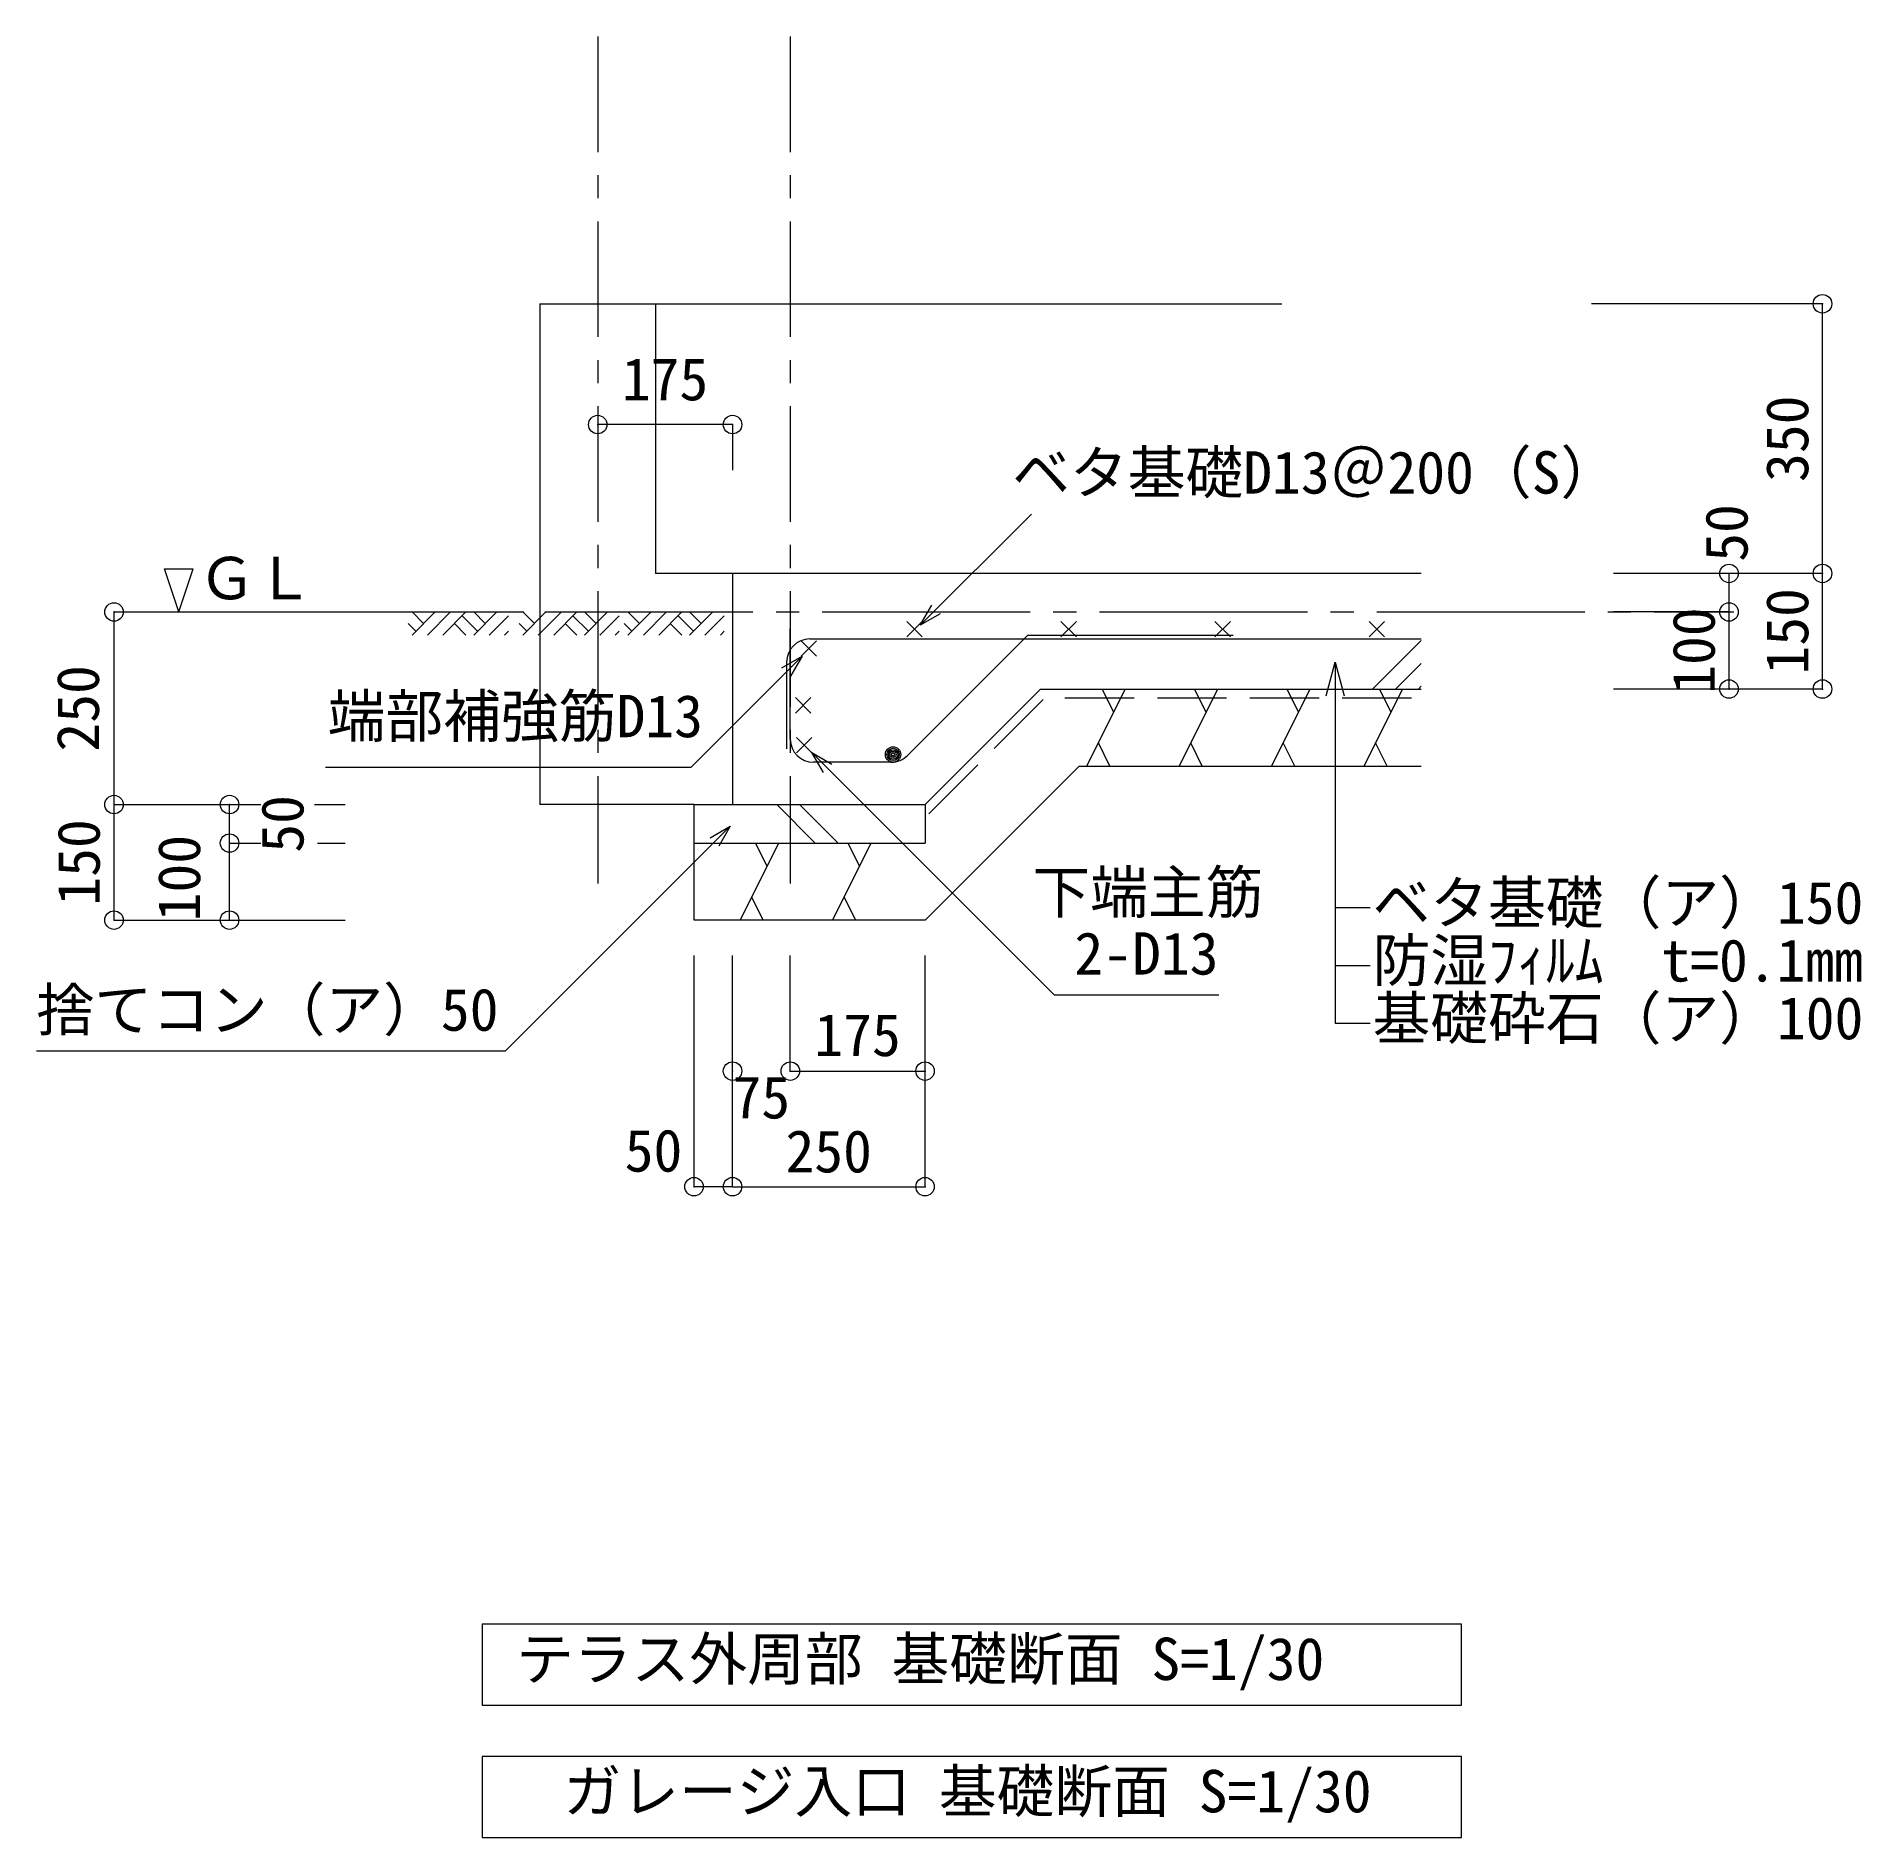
# Model space of a CAD drawing. Units: millimetres at full size, sheet at 1:30. Extents: x -300124 to 10487, y -22209 to 27542.
# Drawn here: x 8117 to 10487, y -3281 to -943 of the extents above; entities that cross this region are included whole.
import ezdxf
from ezdxf.enums import TextEntityAlignment as Align

# ---------------------------------------------------------------- set-up
doc = ezdxf.new("R2010")
doc.units = ezdxf.units.MM
doc.header["$LTSCALE"] = 30
doc.header["$PDMODE"] = 32
doc.header["$PDSIZE"] = 24
for name, pattern in [('CHAIN1', [8, 5, -1, 1, -1]), ('CHAIN2', [12, 9, -1, 1, -1]), ('DASHED3', [4, 3, -1])]:
    doc.linetypes.add(name, pattern=pattern)
for name, color, linetype, lineweight in [('0-0_図面枠', 4, 'Continuous', 5), ('0-1_文字', 4, 'Continuous', 5), ('0-2_柱', 4, 'Continuous', 5), ('0-3_仕上', 4, 'Continuous', 5)]:
    doc.layers.add(name, color=color, linetype=linetype, lineweight=lineweight)
doc.styles.add('ＭＳ ゴシック', font='')
doc.styles.get('ＭＳ ゴシック').set_extended_font_data('MS Gothic')

msp = doc.modelspace()

# ---------------------------------------------------------------- texts
at = {"layer": '0-0_図面枠', "style": 'ＭＳ ゴシック'}
for s, p in [('テラス外周部 基礎断面 S=1/30', (8739.89, -3093.32)), ('ガレージ入口 基礎断面 S=1/30', (8801.32, -3265.06))]:
    msp.add_text(s, height=54.99, dxfattribs=at).set_placement(p, align=Align.BOTTOM_LEFT)
at = {"layer": '0-1_文字', "style": 'ＭＳ ゴシック'}
for s, p in [('350', (10434.08, -1521.68)), ('50', (10355.33, -1625.29)), ('150', (10434.08, -1771.68)), ('100', (10312.72, -1796.68)), ('250', (8214.8, -1871.68)), ('50', (8480.36, -2002.93)), ('150', (8215.8, -2071.68)), ('100', (8346.15, -2092.04))]:
    msp.add_text(s, height=54.99, rotation=90, dxfattribs=at).set_placement(p, align=Align.BOTTOM_LEFT)
for s, p in [('ベタ基礎D13＠200（S）', (9383.98, -1553.29)), ('ＧＬ', (8326.9, -1690.43)), ('端部補強筋D13', (8495.21, -1869.5)), ('下端主筋', (9410.2, -2098.02)), ('ベタ基礎（ア）150', (9851.86, -2111.64)), ('2-D13', (9464.8, -2177.62)), ('防湿ﾌｨﾙﾑ\u3000t=0.1mm', (9851.86, -2186.64)), ('捨てコン（ア）50', (8117.17, -2250.56)), ('基礎砕石（ア）100', (9851.86, -2261.64)), ('175', (9127.12, -2283.43)), ('75', (9020.87, -2364.43)), ('50', (8880.87, -2433.43)), ('250', (9089.62, -2434.43))]:
    msp.add_text(s, height=54.99, dxfattribs=at).set_placement(p, align=Align.BOTTOM_LEFT)
at = {"layer": '0-3_仕上', "style": 'ＭＳ ゴシック'}
msp.add_text('175', height=54.99, dxfattribs=at).set_placement((8877.12, -1432.19), align=Align.BOTTOM_LEFT)

# ---------------------------------------------------------------- linework, layer by layer
at = {"layer": '0-0_図面枠'}
for p, q in [((8695.69, -3004.48), (8695.69, -3109.48)), ((8695.69, -3109.48), (9967.34, -3109.48)), ((8695.69, -3176.22), (8695.69, -3281.22)), ((8695.69, -3281.22), (9967.34, -3281.22))]:
    msp.add_line(p, q, dxfattribs=at)
for points in [[(9967.34, -3109.48), (9967.34, -3004.48), (8695.69, -3004.48)], [(9967.34, -3281.22), (9967.34, -3176.22), (8695.69, -3176.22)]]:
    msp.add_lwpolyline(points, dxfattribs=at)
at = {"layer": '0-1_文字', "linetype": 'CHAIN1'}
for p, q in [((8845.87, -943.46), (8845.87, -2042.72)), ((9095.87, -943.46), (9095.87, -2042.72))]:
    msp.add_line(p, q, dxfattribs=at)
at = {"layer": '0-1_文字'}
for p, q in [((10436.08, -1290.43), (10136.08, -1290.43)), ((10436.08, -1640.43), (10436.08, -1290.43)), ((8283.23, -1634.43), (8320.57, -1634.43)), ((8301.9, -1690.43), (8283.23, -1634.43)), ((8301.9, -1690.43), (8320.57, -1634.43)), ((9020.87, -1640.43), (9020.87, -1940.43)), ((9914.87, -1640.43), (9020.87, -1640.43)), ((10314.72, -1640.43), (10164.72, -1640.43)), ((10436.08, -1640.43), (10286.08, -1640.43)), ((10436.08, -1640.43), (10286.08, -1640.43)), ((10314.72, -1690.43), (10314.72, -1640.43)), ((10436.08, -1790.43), (10436.08, -1640.43)), ((9264.63, -1707.68), (9279.63, -1681.7)), ((8217.8, -1940.43), (8217.8, -1690.43)), ((8300.39, -1690.43), (8302.77, -1690.43)), ((8609.8, -1715.43), (8599.8, -1705.43)), ((8604.8, -1720.43), (8634.8, -1690.43)), ((8619.8, -1705.43), (8604.8, -1690.43)), ((8624.8, -1720.43), (8654.8, -1690.43)), ((8644.8, -1720.43), (8674.8, -1690.43)), ((8674.8, -1720.43), (8659.8, -1705.43)), ((8689.8, -1715.43), (8669.8, -1695.43)), ((8684.8, -1720.43), (8714.8, -1690.43)), ((8699.8, -1705.43), (8684.8, -1690.43)), ((8704.8, -1720.43), (8729.8, -1695.43)), ((8753.68, -1715.43), (8743.68, -1705.43)), ((8748.68, -1720.43), (8778.68, -1690.43)), ((8763.68, -1705.43), (8748.68, -1690.43)), ((8768.68, -1720.43), (8798.68, -1690.43)), ((8788.68, -1720.43), (8818.68, -1690.43)), ((8818.68, -1720.43), (8803.68, -1705.43)), ((8833.68, -1715.43), (8813.68, -1695.43)), ((8828.68, -1720.43), (8858.68, -1690.43)), ((8843.68, -1705.43), (8828.68, -1690.43)), ((8848.68, -1720.43), (8873.68, -1695.43)), ((8890.13, -1715.43), (8880.13, -1705.43)), ((8885.13, -1720.43), (8915.13, -1690.43)), ((8900.13, -1705.43), (8885.13, -1690.43)), ((8905.13, -1720.43), (8935.13, -1690.43)), ((8925.13, -1720.43), (8955.13, -1690.43)), ((8955.13, -1720.43), (8940.13, -1705.43)), ((8970.13, -1715.43), (8950.13, -1695.43)), ((8965.13, -1720.43), (8995.13, -1690.43)), ((8980.13, -1705.43), (8965.13, -1690.43)), ((8985.13, -1720.43), (9010.13, -1695.43)), ((9247.3, -1722.84), (9267.3, -1702.84)), ((9247.3, -1702.84), (9267.3, -1722.84)), ((9447.3, -1722.84), (9467.3, -1702.84)), ((9447.3, -1702.84), (9467.3, -1722.84)), ((9647.3, -1722.84), (9667.3, -1702.84)), ((9647.3, -1702.84), (9667.3, -1722.84)), ((9847.3, -1722.84), (9867.3, -1702.84)), ((9847.3, -1702.84), (9867.3, -1722.84)), ((10314.72, -1690.43), (10164.72, -1690.43)), ((10314.72, -1690.43), (10164.72, -1690.43)), ((10314.72, -1790.43), (10314.72, -1690.43)), ((8724.8, -1720.43), (8729.8, -1715.43)), ((8868.68, -1720.43), (8873.68, -1715.43)), ((9005.13, -1720.43), (9010.13, -1715.43)), ((9095.87, -1855.43), (9095.87, -1712.24)), ((9130.11, -1747.93), (9110.11, -1727.93)), ((9130.11, -1727.93), (9110.11, -1747.93)), ((9121.06, -1725.43), (9220.87, -1725.43)), ((9220.87, -1725.43), (9914.87, -1725.43)), ((9851.94, -1790.43), (9914.87, -1727.49)), ((9111.09, -1747.94), (8966.7, -1892.33)), ((9091.06, -1755.43), (9091.06, -1868.18)), ((9803.36, -1755.64), (9803.36, -2224.14)), ((9881.64, -1790.43), (9914.87, -1757.19)), ((9420.87, -1790.43), (9914.87, -1790.43)), ((9480.87, -1890.43), (9530.87, -1790.43)), ((9515.87, -1820.43), (9500.87, -1790.43)), ((9600.87, -1890.43), (9650.87, -1790.43)), ((9635.87, -1820.43), (9620.87, -1790.43)), ((9720.87, -1890.43), (9770.87, -1790.43)), ((9755.87, -1820.43), (9740.87, -1790.43)), ((9840.87, -1890.43), (9890.87, -1790.43)), ((9875.87, -1820.43), (9860.87, -1790.43)), ((9911.34, -1790.43), (9914.87, -1786.89)), ((10314.72, -1790.43), (10164.72, -1790.43)), ((10436.08, -1790.43), (10286.08, -1790.43)), ((9122.75, -1821.58), (9102.75, -1801.58)), ((9122.75, -1801.58), (9102.75, -1821.58)), ((9103.74, -1853.26), (9123.74, -1873.26)), ((9103.74, -1873.26), (9123.74, -1853.26)), ((9510.87, -1890.43), (9495.87, -1860.43)), ((9630.87, -1890.43), (9615.87, -1860.43)), ((9750.87, -1890.43), (9735.87, -1860.43)), ((9870.87, -1890.43), (9855.87, -1860.43)), ((8966.7, -1892.33), (8492.41, -1892.33)), ((9123.91, -1872.95), (9149.89, -1887.95)), ((9138.91, -1898.93), (9123.91, -1872.95)), ((9123.91, -1872.95), (9438.57, -2187.62)), ((9228.45, -1885.43), (9125.87, -1885.43)), ((9470.87, -1890.43), (9914.87, -1890.43)), ((8217.8, -1940.43), (8367.8, -1940.43)), ((8217.8, -2090.43), (8217.8, -1940.43)), ((8217.8, -1940.43), (8367.8, -1940.43)), ((8367.8, -1990.43), (8367.8, -1940.43)), ((8367.8, -1940.43), (8399.47, -1940.43)), ((8367.8, -1940.43), (8408.57, -1940.43)), ((8478.08, -1940.43), (8517.8, -1940.43)), ((8481.97, -1940.43), (8517.8, -1940.43)), ((9078.21, -1940.43), (9128.21, -1990.43)), ((9107.91, -1940.43), (9157.91, -1990.43)), ((9270.87, -1940.43), (9270.87, -1990.43)), ((9017.9, -1968.51), (8725.84, -2260.56)), ((8367.8, -2090.43), (8367.8, -1990.43)), ((8367.8, -1990.43), (8399.47, -1990.43)), ((8367.8, -1990.43), (8408.57, -1990.43)), ((8481.97, -1990.43), (8517.8, -1990.43)), ((8481.97, -1990.43), (8517.8, -1990.43)), ((9030.87, -2090.43), (9080.87, -1990.43)), ((9065.87, -2020.43), (9050.87, -1990.43)), ((9150.87, -2090.43), (9200.87, -1990.43)), ((9185.87, -2020.43), (9170.87, -1990.43)), ((9060.87, -2090.43), (9045.87, -2060.43)), ((9180.87, -2090.43), (9165.87, -2060.43)), ((9803.36, -2074.14), (9848.86, -2074.14)), ((8217.8, -2090.43), (8367.8, -2090.43)), ((8367.8, -2090.43), (8517.8, -2090.43)), ((8970.87, -2436.43), (8970.87, -2136.43)), ((9020.87, -2286.43), (9020.87, -2136.43)), ((9095.87, -2286.43), (9095.87, -2136.43)), ((9095.87, -2286.43), (9095.87, -2136.43)), ((9270.87, -2286.43), (9270.87, -2136.43)), ((9803.36, -2149.14), (9848.86, -2149.14)), ((9438.57, -2187.62), (9652.3, -2187.62)), ((9803.36, -2224.14), (9848.86, -2224.14)), ((8725.84, -2260.56), (8117.17, -2260.56)), ((9020.87, -2436.43), (9020.87, -2286.43)), ((9020.87, -2436.43), (9020.87, -2286.43)), ((9020.87, -2436.43), (9020.87, -2286.43)), ((9095.87, -2286.43), (9270.87, -2286.43)), ((9270.87, -2436.43), (9270.87, -2286.43)), ((9020.87, -2436.43), (8970.87, -2436.43)), ((9020.87, -2436.43), (9270.87, -2436.43))]:
    msp.add_line(p, q, dxfattribs=at)
at = {"layer": '0-1_文字', "linetype": 'CHAIN2'}
msp.add_line((8777.37, -1690.43), (10320.81, -1690.43), dxfattribs=at)
at = {"layer": '0-1_文字', "linetype": 'DASHED3'}
for p in [(9275.84, -1952.43), (9902.45, -1802.43)]:
    msp.add_line(p, (9425.84, -1802.43), dxfattribs=at)
at = {"layer": '0-1_文字'}
for points in [[(9290.62, -1692.68), (9264.63, -1707.68), (9409.03, -1563.29)], [(8217.8, -1690.43), (8365.42, -1690.43), (8749.87, -1690.43)], [(9248.13, -1876.64), (9258.44, -1866.33), (9404.21, -1720.55), (9670.79, -1720.55)], [(9085.11, -1762.94), (9111.09, -1747.94), (9096.09, -1773.92)], [(9791.71, -1799.11), (9803.36, -1755.64), (9815.01, -1799.11)], [(9020.87, -1940.43), (9270.87, -1940.43), (9420.87, -1790.43)], [(9470.87, -1890.43), (9270.87, -2090.43), (8970.87, -2090.43)], [(8970.87, -1990.43), (8970.87, -1940.43), (9270.87, -1940.43)], [(8991.92, -1983.51), (9017.9, -1968.51), (9002.9, -1994.49)], [(8970.87, -2090.43), (8970.87, -1990.43), (9270.87, -1990.43)]]:
    msp.add_lwpolyline(points, dxfattribs=at)
for radius in [10, 8, 6, 4, 2]:
    msp.add_circle((9229.34, -1875.43), radius, dxfattribs=at)
for centre, start, end in [((9121.06, -1755.43), 90, 180), ((9125.87, -1855.43), 180, 270), ((9226.91, -1855.43), 270, 315)]:
    msp.add_arc(centre, 30, start, end, dxfattribs=at)
for p in [(10436.08, -1290.43), (10314.72, -1640.43), (10436.08, -1640.43), (8217.8, -1690.43), (10314.72, -1690.43), (10314.72, -1690.43), (10314.72, -1790.43), (10436.08, -1790.43), (8217.8, -1940.43), (8367.8, -1940.43), (8367.8, -1990.43), (8217.8, -2090.43), (8367.8, -2090.43), (9020.87, -2286.43), (9095.87, -2286.43), (9270.87, -2286.43), (8970.87, -2436.43), (9020.87, -2436.43), (9270.87, -2436.43)]:
    msp.add_point(p, dxfattribs=at)
at = {"layer": '0-2_柱'}
for p, q in [((8770.87, -1290.43), (8770.87, -1940.43)), ((8770.87, -1290.43), (9734.17, -1290.43)), ((8920.87, -1290.43), (8920.87, -1640.43)), ((9020.87, -1640.43), (8920.87, -1640.43)), ((8970.87, -1940.43), (8770.87, -1940.43))]:
    msp.add_line(p, q, dxfattribs=at)
at = {"layer": '0-3_仕上'}
for p, q in [((9020.87, -1447.19), (8845.87, -1447.19)), ((8845.87, -1447.19), (8845.87, -1506.28)), ((9020.87, -1447.19), (9020.87, -1506.28))]:
    msp.add_line(p, q, dxfattribs=at)
for p in [(8845.87, -1447.19), (9020.87, -1447.19)]:
    msp.add_point(p, dxfattribs=at)

msp.set_redraw_order([(e.dxf.handle, doc.entitydb.next_handle()) for e in msp.query("TEXT MTEXT ATTDEF DIMENSION ARC_DIMENSION")])  # texts and dimensions are drawn at this point

doc.saveas('drawing.dxf')
